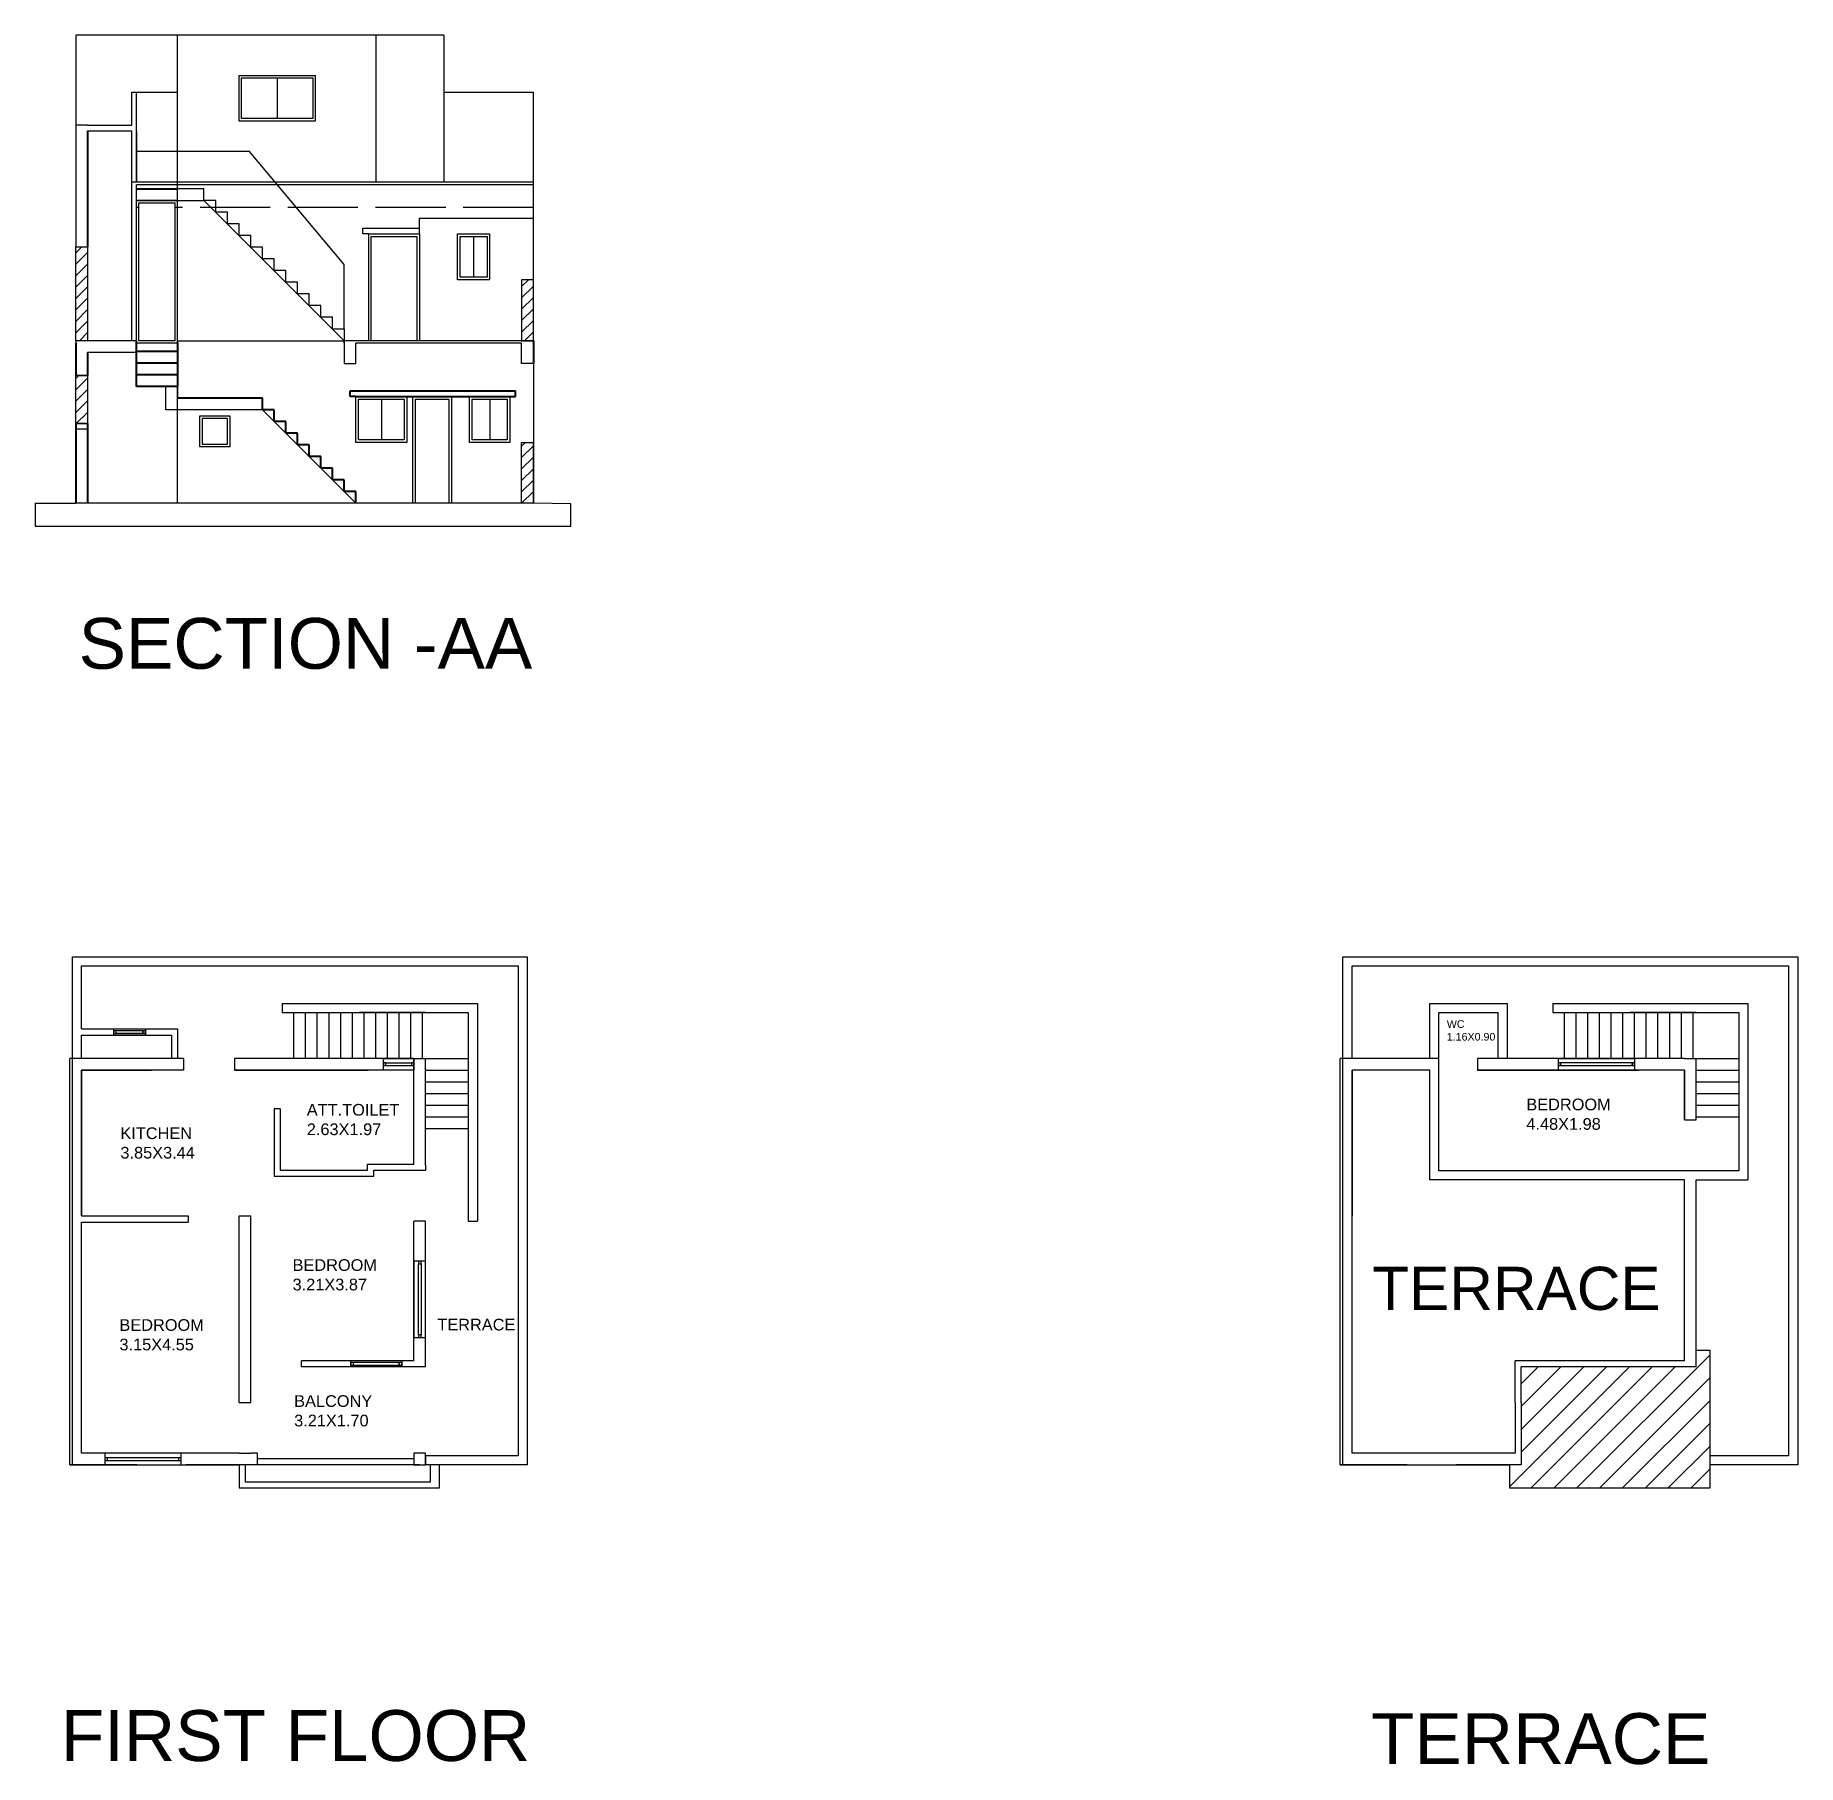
# Model space of a CAD drawing. Header units: metres. Extents: x 1916 to 2048, y 881 to 949.
# Drawn here: x 2013.52 to 2048.2, y 911.61 to 945.64 of the extents above; entities that cross this region are included whole.
import ezdxf

# ---------------------------------------------------------------- set-up
doc = ezdxf.new("R2010")
doc.units = ezdxf.units.M
doc.linetypes.add('ACAD_ISO02W100', pattern=[15, 12, -3])
for name, color, linetype in [('0.18', 4, 'Continuous'), ('DIL', 7, 'Continuous'), ('door', 211, 'Continuous'), ('Layer1', 1, 'Continuous'), ('WINDOWS', 5, 'Continuous')]:
    doc.layers.add(name, color=color, linetype=linetype)
doc.styles.get("Standard").update_dxf_attribs({"font": 'arial.ttf'})
pattern_1 = [(45, (97.58219, -2.37031), (-0.112253202, 0.112253202), [])]

msp = doc.modelspace()

# ---------------------------------------------------------------- texts
at = {"attachment_point": 1}
for s, width, insert, char_height in [('SECTION -AA', 12.99893, (2014.377, 934.177), 1), ('WC\\P1.16X0.90', 3.15673, (2041.294, 926.261), 0.15), ('ATT.TOILET\\P2.63X1.97', 0.79337, (2018.866, 924.614), 0.23), ('KITCHEN\\P3.85X3.44', 4.54375, (2015.199, 924.153), 0.23), ('BEDROOM\\P3.21X3.87', 6.28681, (2018.586, 921.559), 0.23), ('TERRACE', 6.94615, (2039.827, 921.41), 0.85), ('BEDROOM\\P3.15X4.55', 9.34946, (2015.18, 920.379), 0.23), ('TERRACE', 4.61043, (2021.434, 920.387), 0.23), ('BALCONY\\P3.21X1.70', 12.37095, (2018.617, 918.883), 0.23)]:
    msp.add_mtext_dynamic_manual_height_columns(s, width=width, gutter_width=12.5, heights=[0], dxfattribs=dict(at, insert=insert, char_height=char_height))
at = {"insert": (2039.804, 912.626), "char_height": 1, "width": 5.86152, "attachment_point": 1}
msp.add_mtext('TERRACE\\P', dxfattribs=at)
at = {"layer": 'DIL', "attachment_point": 1}
for s, width, insert, char_height in [('BEDROOM\\P4.48X1.98', 1, (2042.859, 924.719), 0.23), ('FIRST FLOOR', 12.54128, (2014.027, 912.686), 1)]:
    msp.add_mtext_dynamic_manual_height_columns(s, width=width, gutter_width=12.5, heights=[0], dxfattribs=dict(at, insert=insert, char_height=char_height))

# ---------------------------------------------------------------- hatches: boundary and pattern name
h = msp.add_hatch()
h.set_pattern_fill('ANSI31', color=256, scale=0.05)
h.set_pattern_definition(pattern_1)
h.paths.add_polyline_path([(2014.323, 941.479), (2014.553, 941.479), (2014.553, 939.632), (2014.323, 939.632)])
h = msp.add_hatch()
h.set_pattern_fill('ANSI31', color=256, scale=0.05)
h.set_pattern_definition(pattern_1)
h.paths.add_polyline_path([(2014.323, 941.479), (2014.553, 941.479), (2014.553, 939.632), (2014.323, 939.632)])
h = msp.add_hatch()
h.set_pattern_fill('ANSI31', color=256, scale=0.05)
h.set_pattern_definition(pattern_1)
h.paths.add_polyline_path([(2023.323, 940.832), (2023.093, 940.832), (2023.093, 939.632), (2023.323, 939.632)])
h = msp.add_hatch()
h.set_pattern_fill('ANSI31', color=256, scale=0.05)
h.set_pattern_definition(pattern_1)
h.paths.add_polyline_path([(2014.323, 938.949), (2014.553, 938.949), (2014.553, 938), (2014.323, 938)])
h = msp.add_hatch()
h.set_pattern_fill('ANSI31', color=256, scale=0.05)
h.set_pattern_definition(pattern_1)
h.paths.add_polyline_path([(2023.093, 936.432), (2023.093, 937.632), (2023.323, 937.632), (2023.323, 936.432)])
h = msp.add_hatch()
h.set_pattern_fill('ANSI31', color=256, scale=0.1)
h.set_pattern_definition([(45, (-8.75952, 0), (-0.224506403, 0.224506403), [])])
h.paths.add_polyline_path([(2046.473, 917.06), (2046.473, 917.51), (2046.473, 919.761), (2046.199, 919.761), (2046.199, 919.49), (2046.199, 919.44), (2042.759, 919.44), (2042.759, 918.74), (2042.759, 917.51), (2042.529, 917.51), (2042.529, 917.06)])

# ---------------------------------------------------------------- linework, layer by layer
for p, q in [((2014.323, 945.642), (2014.323, 941.479)), ((2021.563, 945.642), (2014.323, 945.642)), ((2016.323, 936.432), (2016.323, 945.642)), ((2021.563, 945.642), (2021.563, 942.752)), ((2015.423, 944.521), (2016.323, 944.521)), ((2015.423, 943.876), (2015.423, 944.521)), ((2015.513, 942.752), (2015.513, 944.521)), ((2021.563, 944.521), (2023.323, 944.521)), ((2023.323, 942.752), (2023.323, 944.521)), ((2014.553, 943.876), (2014.323, 943.876)), ((2014.553, 943.876), (2015.423, 943.876)), ((2014.553, 943.761), (2015.423, 943.761)), ((2015.423, 939.632), (2015.423, 943.761)), ((2015.513, 943.761), (2015.513, 943.356)), ((2017.738, 943.356), (2015.513, 943.356)), ((2019.603, 941.132), (2017.738, 943.356)), ((2023.323, 942.752), (2015.513, 942.752)), ((2023.323, 942.702), (2015.513, 942.702)), ((2023.323, 939.632), (2023.323, 942.752)), ((2015.513, 939.632), (2015.513, 942.392)), ((2015.563, 939.632), (2015.563, 942.342)), ((2019.968, 941.732), (2019.968, 941.847)), ((2019.968, 941.847), (2021.083, 941.847)), ((2021.083, 941.847), (2021.083, 942.042)), ((2021.083, 942.042), (2023.323, 942.042)), ((2021.083, 941.732), (2021.083, 941.847)), ((2014.323, 941.479), (2014.553, 941.479)), ((2020.083, 941.732), (2019.968, 941.732)), ((2019.603, 939.862), (2019.603, 941.132)), ((2014.323, 939.632), (2014.323, 938.949)), ((2015.513, 939.632), (2014.323, 939.632)), ((2015.513, 939.402), (2014.553, 939.402)), ((2016.323, 939.582), (2015.513, 939.582)), ((2016.273, 939.632), (2015.563, 939.632)), ((2016.323, 939.632), (2019.603, 939.632)), ((2023.323, 939.632), (2019.603, 939.632)), ((2019.603, 939.582), (2019.603, 939.632)), ((2019.603, 939.632), (2019.603, 939.182)), ((2023.093, 939.582), (2019.833, 939.582)), ((2019.833, 939.182), (2019.833, 939.582)), ((2023.093, 939.182), (2023.093, 939.582)), ((2019.603, 939.182), (2019.833, 939.182)), ((2019.603, 939.182), (2019.833, 939.182)), ((2023.323, 939.182), (2023.093, 939.182)), ((2023.323, 939.182), (2023.323, 937.632)), ((2014.553, 938.949), (2014.323, 938.949)), ((2021.713, 938.532), (2020.953, 938.532)), ((2022.859, 938.532), (2022.069, 938.532)), ((2014.323, 938), (2014.553, 938)), ((2014.323, 937.9), (2014.553, 937.9)), ((2022.859, 937.632), (2022.069, 937.632)), ((2023.323, 936.432), (2023.323, 937.632)), ((2013.523, 936.432), (2013.523, 935.982)), ((2013.523, 936.432), (2014.323, 936.432)), ((2023.323, 936.432), (2014.323, 936.432)), ((2024.062, 936.424), (2023.323, 936.432)), ((2024.062, 935.982), (2024.062, 936.424)), ((2013.523, 935.982), (2024.062, 935.982)), ((2014.253, 927.51), (2023.203, 927.51)), ((2014.253, 925.51), (2014.253, 927.51)), ((2014.433, 927.33), (2023.023, 927.33)), ((2014.433, 926.09), (2014.433, 927.33)), ((2023.023, 927.33), (2023.023, 917.69)), ((2023.203, 927.51), (2023.203, 917.51)), ((2039.249, 927.51), (2048.199, 927.51)), ((2039.249, 925.51), (2039.249, 927.51)), ((2039.429, 927.33), (2048.019, 927.33)), ((2039.429, 925.51), (2039.429, 927.33)), ((2048.019, 927.33), (2048.019, 917.69)), ((2048.199, 927.51), (2048.199, 917.51)), ((2018.383, 926.59), (2018.383, 926.41)), ((2040.959, 925.51), (2040.959, 926.59)), ((2040.959, 926.59), (2042.479, 926.59)), ((2042.479, 926.59), (2042.479, 925.51)), ((2043.379, 926.59), (2043.379, 926.41)), ((2018.383, 926.41), (2021.143, 926.41)), ((2018.613, 925.51), (2018.613, 926.41)), ((2018.843, 925.51), (2018.843, 926.41)), ((2019.073, 925.51), (2019.073, 926.41)), ((2019.303, 925.51), (2019.303, 926.41)), ((2019.533, 925.51), (2019.533, 926.41)), ((2019.763, 925.51), (2019.763, 926.41)), ((2021.203, 926.41), (2019.903, 926.41)), ((2019.993, 925.51), (2019.993, 926.41)), ((2020.223, 925.51), (2020.223, 926.41)), ((2020.453, 925.51), (2020.453, 926.41)), ((2020.683, 925.51), (2020.683, 926.41)), ((2020.913, 925.51), (2020.913, 926.41)), ((2021.143, 925.51), (2021.143, 926.41)), ((2021.143, 926.41), (2022.043, 926.41)), ((2022.043, 926.41), (2022.043, 922.31)), ((2041.139, 925.51), (2041.139, 926.41)), ((2041.139, 926.41), (2042.299, 926.41)), ((2042.299, 926.41), (2042.299, 925.51)), ((2043.379, 926.41), (2046.139, 926.41)), ((2043.609, 925.51), (2043.609, 926.41)), ((2043.839, 925.51), (2043.839, 926.41)), ((2044.069, 925.51), (2044.069, 926.41)), ((2044.299, 925.51), (2044.299, 926.41)), ((2044.529, 925.51), (2044.529, 926.41)), ((2044.759, 925.51), (2044.759, 926.41)), ((2046.199, 926.41), (2044.899, 926.41)), ((2044.989, 925.51), (2044.989, 926.41)), ((2045.219, 925.51), (2045.219, 926.41)), ((2045.449, 925.51), (2045.449, 926.41)), ((2045.679, 925.51), (2045.679, 926.41)), ((2045.909, 925.51), (2045.909, 926.41)), ((2046.139, 925.51), (2046.139, 926.41)), ((2046.139, 926.41), (2047.039, 926.41)), ((2047.039, 926.41), (2047.039, 923.3)), ((2014.433, 926.09), (2016.322, 926.09)), ((2014.433, 925.51), (2014.433, 925.97)), ((2014.433, 925.52), (2014.433, 925.97)), ((2014.433, 925.97), (2016.202, 925.97)), ((2016.202, 925.97), (2016.202, 925.51)), ((2016.322, 926.09), (2016.322, 925.51)), ((2039.429, 925.51), (2039.429, 925.97)), ((2039.429, 925.52), (2039.429, 925.97)), ((2014.203, 917.51), (2014.203, 925.51)), ((2016.433, 925.51), (2014.203, 925.51)), ((2014.433, 925.51), (2014.433, 925.52)), ((2016.442, 925.51), (2016.433, 925.51)), ((2016.442, 925.51), (2016.442, 925.28)), ((2020.973, 925.51), (2017.442, 925.51)), ((2017.442, 925.51), (2017.442, 925.28)), ((2020.973, 925.51), (2020.973, 925.51)), ((2020.973, 923.43), (2020.973, 925.51)), ((2020.973, 925.51), (2021.203, 925.51)), ((2021.203, 923.407), (2021.203, 925.51)), ((2021.203, 923.407), (2021.203, 925.51)), ((2021.203, 925.51), (2022.043, 925.51)), ((2039.199, 917.51), (2039.199, 925.51)), ((2041.139, 925.51), (2039.199, 925.51)), ((2039.429, 925.51), (2039.429, 925.52)), ((2041.139, 925.28), (2041.139, 925.51)), ((2045.969, 925.51), (2041.899, 925.51)), ((2041.899, 925.51), (2041.899, 925.28)), ((2045.969, 925.51), (2046.199, 925.51)), ((2046.199, 924.3), (2046.199, 925.51)), ((2046.199, 924.3), (2046.199, 925.51)), ((2046.199, 925.51), (2047.039, 925.51)), ((2014.433, 922.41), (2014.433, 925.28)), ((2014.667, 925.28), (2014.433, 925.28)), ((2014.433, 925.28), (2014.433, 922.41)), ((2014.433, 925.28), (2015.813, 925.28)), ((2014.433, 922.41), (2014.433, 925.28)), ((2016.442, 925.28), (2014.433, 925.28)), ((2020.973, 925.28), (2017.442, 925.28)), ((2017.442, 925.28), (2020.072, 925.28)), ((2021.203, 925.28), (2022.043, 925.28)), ((2039.429, 922.41), (2039.429, 925.28)), ((2040.959, 925.28), (2039.429, 925.28)), ((2039.662, 925.28), (2039.429, 925.28)), ((2039.429, 925.28), (2039.429, 922.41)), ((2039.429, 922.41), (2039.429, 925.28)), ((2040.959, 923.12), (2040.959, 925.28)), ((2041.139, 923.3), (2041.139, 925.28)), ((2045.969, 925.28), (2041.899, 925.28)), ((2041.899, 925.28), (2045.068, 925.28)), ((2045.969, 924.3), (2045.969, 925.28)), ((2045.969, 925.28), (2045.969, 924.3)), ((2045.969, 924.3), (2045.969, 925.28)), ((2046.199, 925.28), (2047.039, 925.28)), ((2021.203, 925.05), (2022.043, 925.05)), ((2021.203, 924.82), (2022.043, 924.82)), ((2046.199, 925.05), (2047.039, 925.05)), ((2046.199, 924.82), (2047.039, 924.82)), ((2018.223, 924.52), (2018.223, 923.19)), ((2018.343, 924.52), (2018.223, 924.52)), ((2018.343, 924.52), (2018.343, 923.31)), ((2018.343, 924.52), (2018.343, 923.31)), ((2021.203, 924.59), (2022.043, 924.59)), ((2046.199, 924.59), (2047.039, 924.59)), ((2021.203, 924.36), (2022.043, 924.36)), ((2021.203, 924.13), (2022.043, 924.13)), ((2045.969, 924.3), (2046.199, 924.3)), ((2046.199, 924.36), (2047.039, 924.36)), ((2020.062, 923.31), (2020.062, 923.43)), ((2020.062, 923.31), (2020.062, 923.43)), ((2020.062, 923.43), (2020.973, 923.43)), ((2021.203, 923.407), (2021.203, 923.31)), ((2018.223, 923.19), (2020.062, 923.19)), ((2018.343, 923.31), (2020.062, 923.31)), ((2020.062, 923.19), (2020.182, 923.19)), ((2020.182, 923.19), (2020.182, 923.31)), ((2020.182, 923.31), (2020.973, 923.31)), ((2020.973, 923.31), (2021.203, 923.31)), ((2045.969, 923.12), (2040.959, 923.12)), ((2045.969, 923.3), (2041.139, 923.3)), ((2047.039, 923.3), (2045.969, 923.3)), ((2045.969, 919.56), (2045.969, 923.12)), ((2046.199, 919.49), (2046.199, 923.12)), ((2046.199, 923.12), (2047.219, 923.12)), ((2014.433, 922.41), (2016.533, 922.41)), ((2016.533, 922.41), (2016.533, 922.29)), ((2017.533, 918.74), (2017.533, 922.41)), ((2017.533, 922.41), (2017.763, 922.41)), ((2017.533, 922.41), (2017.763, 922.41)), ((2017.763, 918.74), (2017.763, 922.41)), ((2039.429, 917.74), (2039.429, 922.41)), ((2014.433, 917.74), (2014.433, 922.29)), ((2014.433, 922.29), (2016.533, 922.29)), ((2014.433, 917.74), (2014.433, 922.24)), ((2014.433, 917.74), (2014.433, 922.23)), ((2020.973, 919.56), (2020.973, 922.31)), ((2020.973, 919.56), (2020.973, 922.31)), ((2021.203, 922.31), (2020.973, 922.31)), ((2020.973, 919.56), (2020.973, 922.31)), ((2020.973, 919.56), (2020.973, 922.31)), ((2021.203, 919.49), (2021.203, 922.31)), ((2022.043, 922.31), (2022.223, 922.31)), ((2039.429, 917.74), (2039.429, 922.24)), ((2039.429, 917.74), (2039.429, 922.23)), ((2045.969, 919.56), (2045.969, 922.31)), ((2045.969, 919.56), (2045.969, 922.31)), ((2045.969, 919.56), (2045.969, 922.31)), ((2021.203, 919.49), (2021.203, 921.24)), ((2021.203, 919.44), (2021.203, 921.24)), ((2046.199, 919.49), (2046.199, 921.24)), ((2046.199, 919.44), (2046.199, 921.24)), ((2017.763, 919.56), (2017.763, 919.56)), ((2017.763, 919.44), (2017.763, 919.44)), ((2017.763, 919.44), (2017.763, 919.44)), ((2020.973, 919.56), (2018.763, 919.56)), ((2018.763, 919.44), (2018.763, 919.56)), ((2021.203, 919.44), (2018.763, 919.44)), ((2045.969, 919.56), (2042.639, 919.56)), ((2042.639, 918.74), (2042.639, 919.56)), ((2042.759, 919.56), (2042.759, 919.56)), ((2042.759, 918.74), (2042.759, 919.44)), ((2046.199, 919.44), (2042.759, 919.44)), ((2042.759, 919.44), (2042.759, 919.44)), ((2042.759, 919.44), (2042.759, 919.44)), ((2017.533, 918.74), (2017.763, 918.74)), ((2015.519, 917.51), (2014.203, 917.51)), ((2014.203, 917.51), (2014.383, 917.51)), ((2014.253, 917.51), (2017.533, 917.51)), ((2014.383, 917.51), (2015.519, 917.51)), ((2017.533, 917.74), (2014.433, 917.74)), ((2015.519, 917.74), (2014.433, 917.74)), ((2018.833, 917.51), (2016.483, 917.51)), ((2017.533, 917.74), (2017.763, 917.74)), ((2017.533, 917.51), (2017.533, 917.06)), ((2017.653, 917.51), (2017.653, 917.18)), ((2017.893, 917.74), (2017.763, 917.74)), ((2017.893, 917.51), (2017.893, 917.74)), ((2018.833, 917.63), (2017.893, 917.63)), ((2020.973, 917.63), (2018.833, 917.63)), ((2021.083, 917.51), (2018.833, 917.51)), ((2021.203, 917.74), (2020.973, 917.74)), ((2020.973, 917.74), (2020.973, 917.51)), ((2020.973, 917.69), (2020.973, 917.51)), ((2020.973, 917.51), (2021.203, 917.51)), ((2021.083, 917.51), (2021.203, 917.51)), ((2021.203, 917.51), (2021.203, 917.74)), ((2023.023, 917.69), (2021.203, 917.69)), ((2021.203, 917.69), (2021.203, 917.51)), ((2023.203, 917.51), (2021.203, 917.51)), ((2021.297, 917.18), (2021.297, 917.51)), ((2021.477, 917.06), (2021.477, 917.51)), ((2040.515, 917.51), (2039.199, 917.51)), ((2039.199, 917.51), (2039.379, 917.51)), ((2039.249, 917.51), (2042.529, 917.51)), ((2039.379, 917.51), (2040.515, 917.51)), ((2042.639, 917.74), (2039.429, 917.74)), ((2040.515, 917.74), (2039.429, 917.74)), ((2042.759, 917.51), (2041.479, 917.51)), ((2042.529, 917.51), (2042.529, 917.06)), ((2048.019, 917.69), (2046.473, 917.69)), ((2048.199, 917.51), (2046.473, 917.51)), ((2046.473, 917.06), (2046.473, 917.51)), ((2017.653, 917.18), (2021.297, 917.18)), ((2017.533, 917.06), (2021.477, 917.06)), ((2042.529, 917.06), (2046.473, 917.06))]:
    msp.add_line(p, q)
at = {"lineweight": 40}
for p, q in [((2014.553, 943.761), (2014.553, 941.479)), ((2014.323, 939.582), (2014.323, 938.949)), ((2014.553, 939.402), (2014.553, 938.949)), ((2023.323, 939.632), (2023.323, 939.182)), ((2019.718, 938.532), (2019.718, 938.647)), ((2019.718, 938.647), (2022.974, 938.647)), ((2019.833, 938.532), (2019.718, 938.532)), ((2019.833, 938.532), (2022.859, 938.532)), ((2022.859, 938.532), (2022.974, 938.532)), ((2022.974, 938.532), (2022.974, 938.647)), ((2014.323, 938), (2014.323, 936.432)), ((2014.553, 938), (2014.553, 936.432))]:
    msp.add_line(p, q, dxfattribs=at)
at = {"color": 1}
for p, q in [((2016.323, 942.392), (2015.513, 942.392)), ((2015.513, 942.392), (2016.323, 942.392)), ((2016.323, 939.632), (2016.323, 938.502)), ((2016.093, 938.272), (2016.093, 938.732)), ((2017.993, 938.272), (2016.093, 938.272)), ((2019.833, 936.432), (2017.993, 938.272))]:
    msp.add_line(p, q, dxfattribs=at)
at = {"color": 0}
for p, q in [((2015.513, 942.392), (2016.323, 942.392)), ((2015.563, 942.342), (2016.273, 942.342))]:
    msp.add_line(p, q, dxfattribs=at)
at = {"linetype": 'ACAD_ISO02W100', "ltscale": 0.115}
for p, q in [((2015.563, 942.252), (2015.513, 942.252)), ((2023.323, 942.252), (2016.273, 942.252))]:
    msp.add_line(p, q, dxfattribs=at)
at = {"color": 1, "lineweight": 40}
for p, q in [((2015.513, 938.732), (2015.513, 939.632)), ((2016.323, 939.422), (2015.513, 939.422)), ((2016.323, 939.582), (2016.323, 938.732)), ((2016.323, 939.192), (2015.513, 939.192)), ((2016.323, 938.962), (2015.513, 938.962)), ((2016.323, 938.732), (2015.513, 938.732)), ((2016.323, 938.732), (2015.513, 938.732))]:
    msp.add_line(p, q, dxfattribs=at)
msp.add_lwpolyline([(2015.513, 942.622), (2016.323, 942.622)], dxfattribs=at)
for points in [[(2014.323, 941.479), (2014.553, 941.479), (2014.553, 939.632), (2014.323, 939.632)], [(2023.323, 940.832), (2023.093, 940.832), (2023.093, 939.632), (2023.323, 939.632)], [(2014.323, 938.949), (2014.553, 938.949), (2014.553, 938), (2014.323, 938)], [(2023.093, 936.432), (2023.093, 937.632), (2023.323, 937.632), (2023.323, 936.432)]]:
    msp.add_lwpolyline(points, close=True)
for points in [[(2018.383, 926.59), (2021.143, 926.59), (2022.223, 926.59), (2022.223, 922.31)], [(2043.379, 926.59), (2046.139, 926.59), (2047.219, 926.59), (2047.219, 923.12)]]:
    msp.add_lwpolyline(points)
at = {"layer": '0.18', "color": 0}
for p, q in [((2016.273, 939.632), (2016.273, 942.342)), ((2016.323, 939.632), (2016.323, 942.392))]:
    msp.add_line(p, q, dxfattribs=at)
at = {"layer": '0.18', "color": 242, "lineweight": 40, "true_color": 0xcd2027}
for p, q in [((2017.533, 938.502), (2016.323, 938.502)), ((2017.993, 938.502), (2017.533, 938.502)), ((2017.993, 938.272), (2017.993, 938.502)), ((2018.223, 938.272), (2017.993, 938.272)), ((2018.223, 938.042), (2018.223, 938.272)), ((2018.453, 938.042), (2018.223, 938.042)), ((2018.453, 937.812), (2018.453, 938.042)), ((2018.683, 937.812), (2018.453, 937.812)), ((2018.683, 937.582), (2018.683, 937.812)), ((2018.913, 937.582), (2018.683, 937.582)), ((2018.913, 937.352), (2018.913, 937.582)), ((2019.143, 937.352), (2018.913, 937.352)), ((2019.143, 937.122), (2019.143, 937.352)), ((2019.373, 937.122), (2019.143, 937.122)), ((2019.373, 936.892), (2019.373, 937.122)), ((2019.603, 936.892), (2019.373, 936.892)), ((2019.603, 936.662), (2019.603, 936.892)), ((2019.833, 936.662), (2019.603, 936.662)), ((2019.833, 936.432), (2019.833, 936.662))]:
    msp.add_line(p, q, dxfattribs=at)
at = {"layer": 'DIL', "color": 4}
for p, q in [((2014.253, 917.51), (2014.253, 925.51)), ((2039.249, 917.51), (2039.249, 925.51))]:
    msp.add_line(p, q, dxfattribs=at)
at = {"layer": 'DIL'}
for p, q in [((2046.473, 919.761), (2046.199, 919.761)), ((2046.473, 917.51), (2046.473, 919.761)), ((2042.639, 918.74), (2042.639, 917.74)), ((2042.759, 918.74), (2042.759, 917.51))]:
    msp.add_line(p, q, dxfattribs=at)
at = {"layer": 'door'}
for points in [[(2020.083, 941.732), (2021.083, 941.732), (2021.083, 939.632), (2020.083, 939.632)], [(2020.953, 938.532), (2021.713, 938.532), (2021.713, 936.432), (2020.953, 936.432)]]:
    msp.add_lwpolyline(points, close=True, dxfattribs=at)
for points in [[(2020.133, 939.632), (2020.133, 941.682), (2021.033, 941.682), (2021.033, 939.632)], [(2021.003, 936.432), (2021.003, 938.482), (2021.663, 938.482), (2021.663, 936.432)]]:
    msp.add_lwpolyline(points, dxfattribs=at)
at = {"layer": 'Layer1', "color": 0}
for p, q in [((2015.513, 943.356), (2015.513, 942.752)), ((2015.513, 942.752), (2015.423, 942.752)), ((2015.513, 942.392), (2015.513, 942.702))]:
    msp.add_line(p, q, dxfattribs=at)
at = {"layer": 'Layer1'}
for p, q in [((2016.843, 942.622), (2016.323, 942.622)), ((2016.843, 942.392), (2016.843, 942.622)), ((2016.323, 942.392), (2016.843, 942.392)), ((2017.073, 942.392), (2016.843, 942.392)), ((2016.843, 942.392), (2019.603, 939.632)), ((2017.073, 942.162), (2017.073, 942.392)), ((2017.303, 942.162), (2017.073, 942.162)), ((2017.303, 941.932), (2017.303, 942.162)), ((2017.533, 941.932), (2017.303, 941.932)), ((2017.533, 941.702), (2017.533, 941.932)), ((2017.763, 941.702), (2017.533, 941.702)), ((2017.763, 941.472), (2017.763, 941.702)), ((2017.993, 941.472), (2017.763, 941.472)), ((2017.993, 941.242), (2017.993, 941.472)), ((2018.223, 941.242), (2017.993, 941.242)), ((2018.223, 941.012), (2018.223, 941.242)), ((2018.453, 941.012), (2018.223, 941.012)), ((2018.453, 940.782), (2018.453, 941.012)), ((2018.683, 940.782), (2018.453, 940.782)), ((2018.683, 940.552), (2018.683, 940.782)), ((2018.913, 940.552), (2018.683, 940.552)), ((2018.913, 940.322), (2018.913, 940.552)), ((2019.143, 940.322), (2018.913, 940.322)), ((2019.143, 940.092), (2019.143, 940.322)), ((2019.373, 940.092), (2019.143, 940.092)), ((2019.373, 939.862), (2019.373, 940.092)), ((2019.603, 939.862), (2019.373, 939.862)), ((2019.603, 939.862), (2019.603, 939.632))]:
    msp.add_line(p, q, dxfattribs=at)
at = {"layer": 'WINDOWS', "color": 0}
msp.add_line((2020.223, 945.642), (2020.223, 942.752), dxfattribs=at)
at = {"layer": 'WINDOWS'}
for p, q in [((2018.283, 944.802), (2018.283, 944.002)), ((2022.148, 941.682), (2022.148, 940.882)), ((2020.333, 938.482), (2020.333, 937.682)), ((2022.464, 938.482), (2022.464, 937.682)), ((2015.063, 926.09), (2015.063, 925.97)), ((2015.063, 926.09), (2015.692, 926.09)), ((2015.692, 925.97), (2015.063, 925.97)), ((2015.642, 926.055), (2015.113, 926.055)), ((2015.113, 926.005), (2015.642, 926.005)), ((2015.642, 926.005), (2015.642, 926.055)), ((2015.692, 926.09), (2015.692, 925.97)), ((2020.373, 925.28), (2020.373, 925.51)), ((2020.373, 925.51), (2020.973, 925.51)), ((2020.973, 925.51), (2020.973, 925.51)), ((2020.973, 925.51), (2020.973, 925.28)), ((2043.489, 925.28), (2043.489, 925.51)), ((2043.489, 925.51), (2044.989, 925.51)), ((2044.989, 925.51), (2044.989, 925.28)), ((2020.973, 925.28), (2020.373, 925.28)), ((2020.423, 925.42), (2020.923, 925.42)), ((2020.423, 925.37), (2020.923, 925.37)), ((2044.989, 925.28), (2043.489, 925.28)), ((2044.939, 925.42), (2043.539, 925.42)), ((2043.539, 925.37), (2044.939, 925.37)), ((2044.939, 925.37), (2044.939, 925.42)), ((2021.203, 921.52), (2020.973, 921.52)), ((2020.973, 921.52), (2020.973, 920.02)), ((2021.063, 920.07), (2021.063, 921.47)), ((2021.063, 921.47), (2021.113, 921.47)), ((2021.113, 921.47), (2021.113, 920.07)), ((2021.203, 920.02), (2021.203, 921.52)), ((2020.973, 920.02), (2021.203, 920.02)), ((2019.733, 919.44), (2019.733, 919.56)), ((2020.733, 919.56), (2019.733, 919.56)), ((2020.733, 919.44), (2019.733, 919.44)), ((2020.683, 919.525), (2019.783, 919.525)), ((2019.783, 919.475), (2020.683, 919.475)), ((2020.683, 919.475), (2020.683, 919.525)), ((2020.733, 919.56), (2020.733, 919.44)), ((2014.893, 917.74), (2014.893, 917.51)), ((2016.393, 917.74), (2014.893, 917.74)), ((2014.893, 917.51), (2016.393, 917.51)), ((2016.343, 917.65), (2014.943, 917.65)), ((2014.943, 917.6), (2016.343, 917.6)), ((2016.393, 917.51), (2016.393, 917.74))]:
    msp.add_line(p, q, dxfattribs=at)
for points in [[(2017.533, 944.852), (2019.033, 944.852), (2019.033, 943.952), (2017.533, 943.952)], [(2017.583, 944.802), (2018.983, 944.802), (2018.983, 944.002), (2017.583, 944.002)], [(2021.833, 941.732), (2022.463, 941.732), (2022.463, 940.832), (2021.833, 940.832)], [(2021.883, 941.682), (2022.413, 941.682), (2022.413, 940.882), (2021.883, 940.882)], [(2019.833, 938.532), (2020.833, 938.532), (2020.833, 937.632), (2019.833, 937.632)], [(2019.883, 938.482), (2020.783, 938.482), (2020.783, 937.682), (2019.883, 937.682)], [(2022.069, 938.532), (2022.859, 938.532), (2022.859, 937.632), (2022.069, 937.632)], [(2022.119, 938.482), (2022.809, 938.482), (2022.809, 937.682), (2022.119, 937.682)], [(2016.758, 937.549), (2017.358, 937.549), (2017.358, 938.149), (2016.758, 938.149)], [(2016.808, 937.599), (2017.308, 937.599), (2017.308, 938.099), (2016.808, 938.099)], [(2015.063, 926.005), (2015.113, 926.005), (2015.113, 926.055), (2015.063, 926.055)], [(2015.642, 926.005), (2015.692, 926.005), (2015.692, 926.055), (2015.642, 926.055)], [(2020.373, 925.37), (2020.423, 925.37), (2020.423, 925.42), (2020.373, 925.42)], [(2020.923, 925.37), (2020.973, 925.37), (2020.973, 925.42), (2020.923, 925.42)], [(2043.489, 925.37), (2043.539, 925.37), (2043.539, 925.42), (2043.489, 925.42)], [(2044.939, 925.37), (2044.989, 925.37), (2044.989, 925.42), (2044.939, 925.42)], [(2021.063, 921.47), (2021.113, 921.47), (2021.113, 921.52), (2021.063, 921.52)], [(2021.063, 920.02), (2021.113, 920.02), (2021.113, 920.07), (2021.063, 920.07)], [(2019.733, 919.475), (2019.783, 919.475), (2019.783, 919.525), (2019.733, 919.525)], [(2020.683, 919.475), (2020.733, 919.475), (2020.733, 919.525), (2020.683, 919.525)], [(2014.893, 917.6), (2014.943, 917.6), (2014.943, 917.65), (2014.893, 917.65)], [(2016.343, 917.6), (2016.393, 917.6), (2016.393, 917.65), (2016.343, 917.65)]]:
    msp.add_lwpolyline(points, close=True, dxfattribs=at)

msp.set_redraw_order([(e.dxf.handle, doc.entitydb.next_handle()) for e in msp.query("TEXT MTEXT ATTDEF DIMENSION ARC_DIMENSION")])  # texts and dimensions are drawn at this point

doc.saveas('drawing.dxf')
